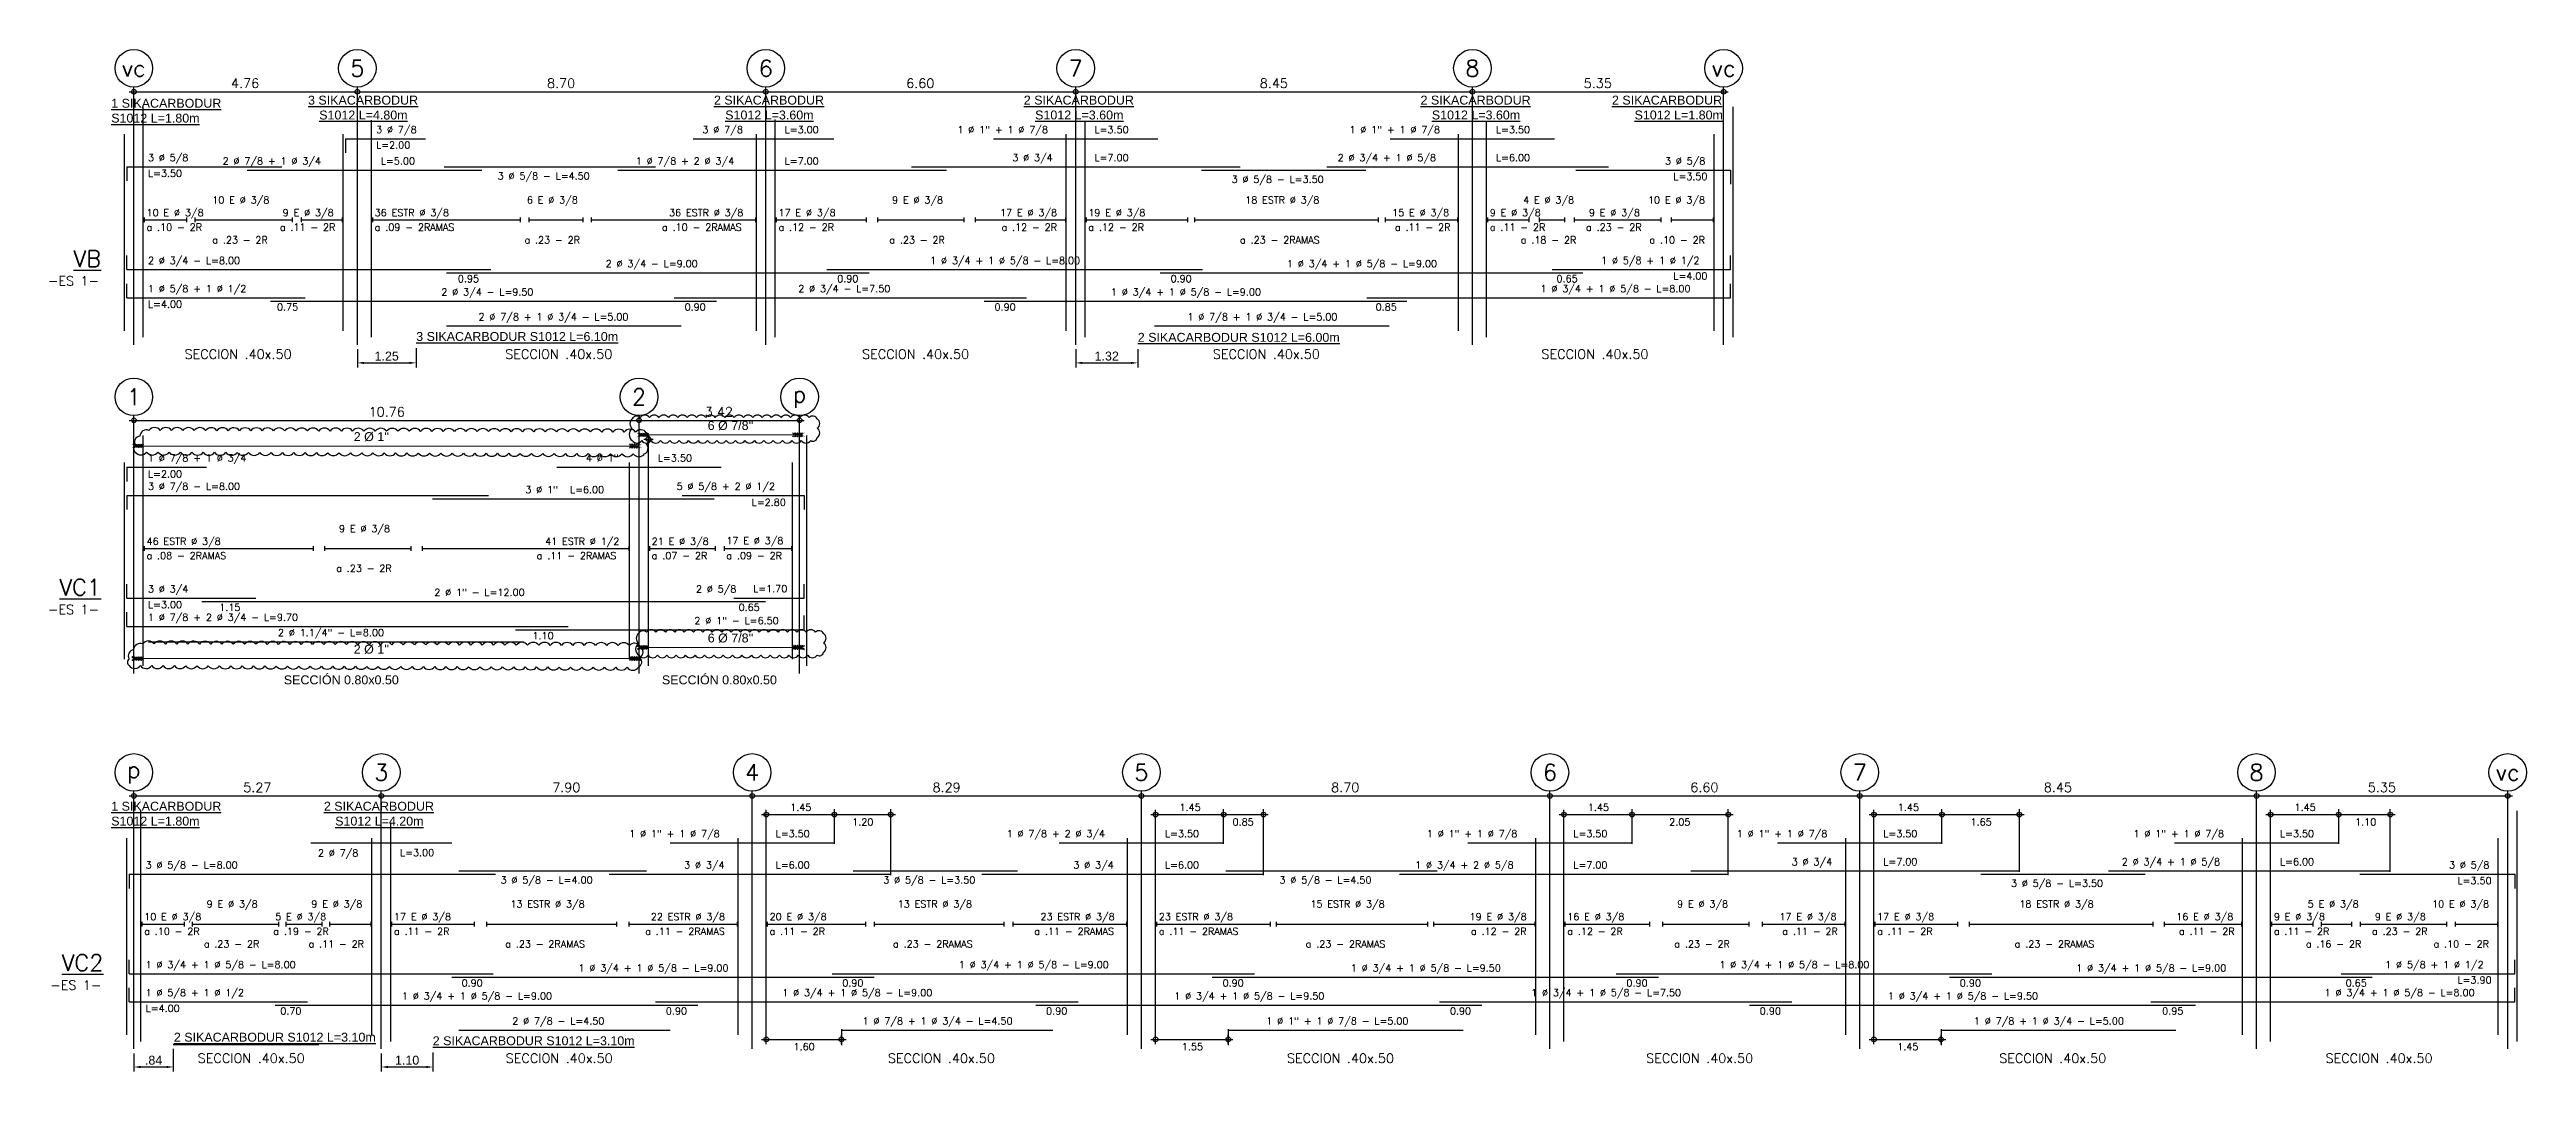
# Model space of a CAD drawing. Header units: millimetres. Extents: x 1 to 301, y -42 to 59.
# Drawn here: x 158.3 to 211.1, y 29.6 to 51.3 of the extents above; entities that cross this region are included whole.
import ezdxf
from ezdxf.enums import TextEntityAlignment as Align

# ---------------------------------------------------------------- set-up
doc = ezdxf.new("R2010")
doc.units = ezdxf.units.MM
doc.header["$LTSCALE"] = 0.0003
doc.header["$PDMODE"] = 34
doc.header["$PDSIZE"] = 0.1
for name, color, linetype in [('SIM-ACHURADOS', 8, 'Continuous'), ('SIM-COTAS', 1, 'Continuous'), ('SIM-FIBRACARB', 4, 'Continuous')]:
    doc.layers.add(name, color=color, linetype=linetype)
doc.styles.add('ARIAL EE', font='arial.ttf')
doc.styles.add('P140', font='SIMPLEX', dxfattribs={"height": 0.35})
doc.styles.add('P60', font='SIMPLEX', dxfattribs={"height": 0.16})
doc.styles.add('P80', font='SIMPLEX', dxfattribs={"height": 0.2})
doc.dimstyles.new('RE - STANDAR', dxfattribs={"dimtxt": 0.002, "dimasz": 0.0015, "dimexe": 0.001, "dimexo": 0.001, "dimgap": 0.0005, "dimtad": 1, "dimzin": 4, "dimdsep": 46, "dimtxsty": 'ARIAL EE', "dimcen": -0.001, "dimclrd": 256, "dimclre": 256, "dimclrt": 2, "dimadec": 0, "dimazin": 0, "dimtfac": 1, "dimtix": 1, "dimtofl": 0, "dimtmove": 1, "dimatfit": 0, "dimfxl": 0.0015, "dimtolj": 1, "dimtzin": 4, "dimlwd": -1, "dimlwe": -1, "dimarcsym": 0})

msp = doc.modelspace()

# ---------------------------------------------------------------- texts
at = {"layer": 'SIM-ACHURADOS', "style": 'P140'}
for s, p in [('vc', (160.129, 50.935)), ('5', (164.889, 50.935)), ('6', (173.589, 50.935)), ('7', (180.189, 50.935)), ('8', (188.639, 50.935)), ('vc', (193.989, 50.935)), ('1', (160.129, 43.935)), ('2', (170.889, 43.935)), ('p', (174.309, 43.935)), ('p', (160.129, 35.935)), ('3', (165.399, 35.935)), ('4', (173.299, 35.935)), ('5', (181.589, 35.935)), ('6', (190.289, 35.935)), ('7', (196.889, 35.935)), ('8', (205.339, 35.935)), ('vc', (210.689, 35.935))]:
    msp.add_text(s, height=0.35, dxfattribs=at).set_placement(p, align=Align.MIDDLE)
at = {"layer": 'SIM-ACHURADOS'}
for s, height, style, p in [('4.76', 0.2, 'P80', (162.199, 50.515)), ('8.70', 0.2, 'P80', (168.929, 50.515)), ('6.60', 0.2, 'P80', (176.579, 50.515)), ('8.45', 0.2, 'P80', (184.109, 50.515)), ('5.35', 0.2, 'P80', (191.009, 50.515)), ('3 %%c 7/8', 0.15, 'P60', (165.289, 49.555)), ('3 %%c 7/8', 0.15, 'P60', (172.239, 49.555)), ('L=3.00', 0.15, 'P60', (173.989, 49.555)), ('1 %%c 1" + 1 %%c 7/8', 0.15, 'P60', (177.669, 49.555)), ('L=3.50', 0.15, 'P60', (180.589, 49.555)), ('1 %%c 1" + 1 %%c 7/8', 0.15, 'P60', (186.019, 49.555)), ('L=3.50', 0.15, 'P60', (189.139, 49.555)), ('3 %%c 5/8', 0.15, 'P60', (160.429, 48.955)), ('2 %%c 7/8 + 1 %%c 3/4', 0.15, 'P60', (162.019, 48.885)), ('L=2.00', 0.15, 'P60', (165.289, 49.225)), ('1 %%c 7/8 + 2 %%c 3/4', 0.15, 'P60', (170.819, 48.885)), ('3 %%c 3/4', 0.15, 'P60', (178.839, 48.955)), ('L=7.00', 0.15, 'P60', (180.589, 48.955)), ('2 %%c 3/4 + 1 %%c 5/8', 0.15, 'P60', (185.769, 48.955)), ('L=6.00', 0.15, 'P60', (189.139, 48.955)), ('3 %%c 5/8', 0.15, 'P60', (192.739, 48.885)), ('L=3.50', 0.15, 'P60', (160.429, 48.625)), ('L=5.00', 0.15, 'P60', (165.389, 48.885)), ('3 %%c 5/8 - L=4.50', 0.15, 'P60', (167.879, 48.565)), ('L=7.00', 0.15, 'P60', (173.989, 48.885)), ('3 %%c 5/8 - L=3.50', 0.15, 'P60', (183.509, 48.495)), ('L=3.50', 0.15, 'P60', (192.919, 48.555)), ('10 E %%c 3/8', 0.15, 'P60', (161.799, 48.055)), ('6 E %%c 3/8', 0.15, 'P60', (168.499, 48.055)), ('9 E %%c 3/8', 0.15, 'P60', (176.279, 48.055)), ('18 ESTR %%c 3/8', 0.15, 'P60', (183.799, 48.055)), ('4 E %%c 3/8', 0.15, 'P60', (189.719, 48.055)), ('10 E %%c 3/8', 0.15, 'P60', (192.379, 48.055)), ('a .10 - 2R', 0.15, 'P60', (160.399, 47.475)), ('10 E %%c 3/8', 0.15, 'P60', (160.399, 47.785)), ('a .11 - 2R', 0.15, 'P60', (163.239, 47.475)), ('9 E %%c 3/8', 0.15, 'P60', (163.299, 47.785)), ('36 ESTR %%c 3/8', 0.15, 'P60', (165.259, 47.785)), ('a .09 - 2RAMAS', 0.15, 'P60', (165.259, 47.475)), ('a .10 - 2RAMAS', 0.15, 'P60', (171.379, 47.475)), ('36 ESTR %%c 3/8', 0.15, 'P60', (171.529, 47.785)), ('a .12 - 2R', 0.15, 'P60', (173.859, 47.475)), ('17 E %%c 3/8', 0.15, 'P60', (173.859, 47.785)), ('17 E %%c 3/8', 0.15, 'P60', (178.579, 47.785)), ('a .12 - 2R', 0.15, 'P60', (178.609, 47.475)), ('a .12 - 2R', 0.15, 'P60', (180.459, 47.475)), ('19 E %%c 3/8', 0.15, 'P60', (180.459, 47.785)), ('15 E %%c 3/8', 0.15, 'P60', (186.929, 47.785)), ('a .11 - 2R', 0.15, 'P60', (186.989, 47.475)), ('9 E %%c 3/8', 0.15, 'P60', (189.009, 47.785)), ('a .11 - 2R', 0.15, 'P60', (189.009, 47.475)), ('a .23 - 2R', 0.15, 'P60', (191.059, 47.475)), ('9 E %%c 3/8', 0.15, 'P60', (191.119, 47.785)), ('a .23 - 2R', 0.15, 'P60', (161.799, 47.205)), ('a .23 - 2R', 0.15, 'P60', (168.449, 47.205)), ('a .23 - 2R', 0.15, 'P60', (176.219, 47.205)), ('a .23 - 2RAMAS', 0.15, 'P60', (183.689, 47.205)), ('a .18 - 2R', 0.15, 'P60', (189.669, 47.205)), ('a .10 - 2R', 0.15, 'P60', (192.409, 47.205)), ('-ES 1-', 0.2, 'P80', (158.299, 46.305)), ('2 %%c 3/4 - L=8.00', 0.15, 'P60', (160.429, 46.765)), ('0.95', 0.15, 'P60', (167.029, 46.375)), ('2 %%c 3/4 - L=9.00', 0.15, 'P60', (170.179, 46.695)), ('0.90', 0.15, 'P60', (175.109, 46.375)), ('1 %%c 3/4 + 1 %%c 5/8 - L=8.00', 0.15, 'P60', (177.089, 46.765)), ('0.90', 0.15, 'P60', (182.209, 46.375)), ('1 %%c 3/4 + 1 %%c 5/8 - L=9.00', 0.15, 'P60', (184.689, 46.695)), ('0.65', 0.15, 'P60', (190.429, 46.375)), ('1 %%c 5/8 + 1 %%c 1/2', 0.15, 'P60', (191.379, 46.765)), ('L=4.00', 0.15, 'P60', (192.919, 46.435)), ('L=4.00', 0.15, 'P60', (160.429, 45.835)), ('1 %%c 5/8 + 1 %%c 1/2', 0.15, 'P60', (160.429, 46.165)), ('0.75', 0.15, 'P60', (163.179, 45.775)), ('2 %%c 3/4 - L=9.50', 0.15, 'P60', (166.679, 46.095)), ('0.90', 0.15, 'P60', (171.859, 45.775)), ('2 %%c 3/4 - L=7.50', 0.15, 'P60', (174.279, 46.165)), ('0.90', 0.15, 'P60', (178.459, 45.775)), ('1 %%c 3/4 + 1 %%c 5/8 - L=9.00', 0.15, 'P60', (180.939, 46.095)), ('0.85', 0.15, 'P60', (186.579, 45.775)), ('1 %%c 3/4 + 1 %%c 5/8 - L=8.00', 0.15, 'P60', (190.089, 46.165)), ('2 %%c 7/8 + 1 %%c 3/4 - L=5.00', 0.15, 'P60', (167.469, 45.565)), ('1 %%c 7/8 + 1 %%c 3/4 - L=5.00', 0.15, 'P60', (182.569, 45.565)), ('SECCION .40x.50', 0.2, 'P80', (161.209, 44.745)), ('SECCION .40x.50', 0.2, 'P80', (168.039, 44.745)), ('SECCION .40x.50', 0.2, 'P80', (175.639, 44.745)), ('SECCION .40x.50', 0.2, 'P80', (183.109, 44.745)), ('SECCION .40x.50', 0.2, 'P80', (190.109, 44.745)), ('10.76', 0.2, 'P80', (165.129, 43.515)), ('3.42', 0.2, 'P80', (172.289, 43.515)), ('1 %%c 7/8 + 1 %%c 3/4', 0.15, 'P60', (160.429, 42.555)), ('L=2.00', 0.15, 'P60', (160.429, 42.215)), ('4 %%c 1"', 0.15, 'P60', (169.759, 42.555)), ('L=3.50', 0.15, 'P60', (171.289, 42.555)), ('3 %%c 7/8 - L=8.00', 0.15, 'P60', (160.429, 41.955)), ('3 %%c 1"', 0.15, 'P60', (168.467, 41.885)), ('L=6.00', 0.15, 'P60', (169.419, 41.885)), ('5 %%c 5/8 + 2 %%c 1/2', 0.15, 'P60', (171.689, 41.955)), ('L=2.80', 0.15, 'P60', (173.289, 41.615)), ('9 E %%c 3/8', 0.15, 'P60', (164.499, 41.055)), ('46 ESTR %%c 3/8', 0.15, 'P60', (160.399, 40.785)), ('a .08 - 2RAMAS', 0.15, 'P60', (160.399, 40.475)), ('a .11 - 2RAMAS', 0.15, 'P60', (168.709, 40.475)), ('41 ESTR %%c 1/2', 0.15, 'P60', (168.889, 40.785)), ('21 E %%c 3/8', 0.15, 'P60', (171.159, 40.785)), ('a .07 - 2R', 0.15, 'P60', (171.159, 40.475)), ('a .09 - 2R', 0.15, 'P60', (172.749, 40.477)), ('17 E %%c 3/8', 0.15, 'P60', (172.749, 40.794)), ('a .23 - 2R', 0.15, 'P60', (164.439, 40.205)), ('3 %%c 3/4', 0.15, 'P60', (160.429, 39.765)), ('L=3.00', 0.15, 'P60', (160.429, 39.435)), ('2 %%c 1" - L=12.00', 0.15, 'P60', (166.529, 39.695)), ('2 %%c 5/8', 0.15, 'P60', (172.101, 39.765)), ('L=1.70', 0.15, 'P60', (173.319, 39.772)), ('-ES 1-', 0.2, 'P80', (158.299, 39.305)), ('1 %%c 7/8 + 2 %%c 3/4 - L=9.70', 0.15, 'P60', (160.429, 39.165)), ('1.15', 0.15, 'P60', (161.949, 39.375)), ('2 %%c 1" - L=6.50', 0.15, 'P60', (172.069, 39.095)), ('0.65', 0.15, 'P60', (173.009, 39.375)), ('2 %%c 1.1/4" - L=8.00', 0.15, 'P60', (163.199, 38.836)), ('1.10', 0.15, 'P60', (168.619, 38.775)), ('5.27', 0.2, 'P80', (162.459, 35.515)), ('7.90', 0.2, 'P80', (169.039, 35.515)), ('8.29', 0.2, 'P80', (177.139, 35.515)), ('8.70', 0.2, 'P80', (185.629, 35.515)), ('6.60', 0.2, 'P80', (193.279, 35.515)), ('8.45', 0.2, 'P80', (200.809, 35.515)), ('5.35', 0.2, 'P80', (207.709, 35.515)), ('1.45', 0.15, 'P60', (174.109, 35.115)), ('1.20', 0.15, 'P60', (175.429, 34.805)), ('1.45', 0.15, 'P60', (182.399, 35.115)), ('0.85', 0.15, 'P60', (183.529, 34.805)), ('1.45', 0.15, 'P60', (191.099, 35.115)), ('2.05', 0.15, 'P60', (192.829, 34.805)), ('1.45', 0.15, 'P60', (197.699, 35.115)), ('1.65', 0.15, 'P60', (199.249, 34.805)), ('1.45', 0.15, 'P60', (206.149, 35.115)), ('1.10', 0.15, 'P60', (207.439, 34.805)), ('2 %%c 7/8', 0.15, 'P60', (164.049, 34.141)), ('L=3.00', 0.15, 'P60', (165.799, 34.151)), ('1 %%c 1" + 1 %%c 7/8', 0.15, 'P60', (170.679, 34.555)), ('L=3.50', 0.15, 'P60', (173.799, 34.555)), ('1 %%c 7/8 + 2 %%c 3/4', 0.15, 'P60', (178.719, 34.555)), ('L=3.50', 0.15, 'P60', (182.089, 34.555)), ('1 %%c 1" + 1 %%c 7/8', 0.15, 'P60', (187.669, 34.555)), ('L=3.50', 0.15, 'P60', (190.789, 34.555)), ('1 %%c 1" + 1 %%c 7/8', 0.15, 'P60', (194.269, 34.555)), ('L=3.50', 0.15, 'P60', (197.389, 34.555)), ('1 %%c 1" + 1 %%c 7/8', 0.15, 'P60', (202.719, 34.555)), ('L=3.50', 0.15, 'P60', (205.839, 34.555)), ('3 %%c 5/8 - L=8.00', 0.15, 'P60', (160.379, 33.885)), ('3 %%c 3/4', 0.15, 'P60', (171.849, 33.885)), ('L=6.00', 0.15, 'P60', (173.799, 33.885)), ('3 %%c 3/4', 0.15, 'P60', (180.139, 33.885)), ('L=6.00', 0.15, 'P60', (182.089, 33.885)), ('1 %%c 3/4 + 2 %%c 5/8', 0.15, 'P60', (187.419, 33.885)), ('L=7.00', 0.15, 'P60', (190.789, 33.885)), ('3 %%c 3/4', 0.15, 'P60', (195.439, 33.955)), ('L=7.00', 0.15, 'P60', (197.389, 33.955)), ('2 %%c 3/4 + 1 %%c 5/8', 0.15, 'P60', (202.469, 33.955)), ('L=6.00', 0.15, 'P60', (205.839, 33.955)), ('3 %%c 5/8', 0.15, 'P60', (209.439, 33.885)), ('3 %%c 5/8 - L=4.00', 0.15, 'P60', (167.939, 33.565)), ('3 %%c 5/8 - L=3.50', 0.15, 'P60', (176.089, 33.565)), ('3 %%c 5/8 - L=4.50', 0.15, 'P60', (184.529, 33.565)), ('3 %%c 5/8 - L=3.50', 0.15, 'P60', (200.109, 33.495)), ('L=3.50', 0.15, 'P60', (209.619, 33.555)), ('10 E %%c 3/8', 0.15, 'P60', (160.349, 32.785)), ('9 E %%c 3/8', 0.15, 'P60', (161.679, 33.055)), ('5 E %%c 3/8', 0.15, 'P60', (163.139, 32.785)), ('9 E %%c 3/8', 0.15, 'P60', (163.909, 33.055)), ('17 E %%c 3/8', 0.15, 'P60', (165.669, 32.785)), ('13 ESTR %%c 3/8', 0.15, 'P60', (168.149, 33.055)), ('22 ESTR %%c 3/8', 0.15, 'P60', (171.139, 32.785)), ('20 E %%c 3/8', 0.15, 'P60', (173.669, 32.785)), ('13 ESTR %%c 3/8', 0.15, 'P60', (176.399, 33.055)), ('23 ESTR %%c 3/8', 0.15, 'P60', (179.439, 32.785)), ('23 ESTR %%c 3/8', 0.15, 'P60', (181.959, 32.785)), ('15 ESTR %%c 3/8', 0.15, 'P60', (185.189, 33.055)), ('19 E %%c 3/8', 0.15, 'P60', (188.579, 32.785)), ('16 E %%c 3/8', 0.15, 'P60', (190.659, 32.785)), ('9 E %%c 3/8', 0.15, 'P60', (192.999, 33.055)), ('17 E %%c 3/8', 0.15, 'P60', (195.179, 32.785)), ('17 E %%c 3/8', 0.15, 'P60', (197.259, 32.785)), ('18 ESTR %%c 3/8', 0.15, 'P60', (200.289, 33.055)), ('16 E %%c 3/8', 0.15, 'P60', (203.629, 32.785)), ('9 E %%c 3/8', 0.15, 'P60', (205.709, 32.785)), ('5 E %%c 3/8', 0.15, 'P60', (206.429, 33.055)), ('9 E %%c 3/8', 0.15, 'P60', (207.859, 32.785)), ('10 E %%c 3/8', 0.15, 'P60', (209.079, 33.055)), ('a .10 - 2R', 0.15, 'P60', (160.349, 32.475)), ('a .23 - 2R', 0.15, 'P60', (161.619, 32.205)), ('a .19 - 2R', 0.15, 'P60', (163.099, 32.475)), ('a .11 - 2R', 0.15, 'P60', (163.849, 32.205)), ('a .11 - 2R', 0.15, 'P60', (165.669, 32.475)), ('a .23 - 2RAMAS', 0.15, 'P60', (168.039, 32.205)), ('a .11 - 2RAMAS', 0.15, 'P60', (171.019, 32.475)), ('a .11 - 2R', 0.15, 'P60', (173.669, 32.475)), ('a .23 - 2RAMAS', 0.15, 'P60', (176.299, 32.205)), ('a .11 - 2RAMAS', 0.15, 'P60', (179.309, 32.475)), ('a .11 - 2RAMAS', 0.15, 'P60', (181.959, 32.475)), ('a .23 - 2RAMAS', 0.15, 'P60', (185.089, 32.205)), ('a .12 - 2R', 0.15, 'P60', (188.609, 32.475)), ('a .12 - 2R', 0.15, 'P60', (190.659, 32.475)), ('a .23 - 2R', 0.15, 'P60', (192.939, 32.205)), ('a .11 - 2R', 0.15, 'P60', (195.239, 32.475)), ('a .11 - 2R', 0.15, 'P60', (197.259, 32.475)), ('a .23 - 2RAMAS', 0.15, 'P60', (200.189, 32.205)), ('a .11 - 2R', 0.15, 'P60', (203.689, 32.475)), ('a .11 - 2R', 0.15, 'P60', (205.709, 32.475)), ('a .16 - 2R', 0.15, 'P60', (206.389, 32.205)), ('a .23 - 2R', 0.15, 'P60', (207.799, 32.475)), ('a .10 - 2R', 0.15, 'P60', (209.109, 32.205)), ('1 %%c 3/4 + 1 %%c 5/8 - L=8.00', 0.15, 'P60', (160.379, 31.765)), ('1 %%c 3/4 + 1 %%c 5/8 - L=9.00', 0.15, 'P60', (169.599, 31.695)), ('1 %%c 3/4 + 1 %%c 5/8 - L=9.00', 0.15, 'P60', (177.699, 31.765)), ('1 %%c 3/4 + 1 %%c 5/8 - L=9.50', 0.15, 'P60', (186.049, 31.695)), ('1 %%c 3/4 + 1 %%c 5/8 - L=8.00', 0.15, 'P60', (193.899, 31.765)), ('1 %%c 3/4 + 1 %%c 5/8 - L=9.00', 0.15, 'P60', (201.499, 31.695)), ('1 %%c 5/8 + 1 %%c 1/2', 0.15, 'P60', (208.079, 31.765)), ('-ES 1-', 0.2, 'P80', (158.349, 31.305)), ('1 %%c 5/8 + 1 %%c 1/2', 0.15, 'P60', (160.379, 31.165)), ('1 %%c 3/4 + 1 %%c 5/8 - L=9.00', 0.15, 'P60', (165.839, 31.095)), ('0.90', 0.15, 'P60', (167.109, 31.375)), ('1 %%c 3/4 + 1 %%c 5/8 - L=9.00', 0.15, 'P60', (173.939, 31.165)), ('0.90', 0.15, 'P60', (175.219, 31.375)), ('1 %%c 3/4 + 1 %%c 5/8 - L=9.50', 0.15, 'P60', (182.289, 31.095)), ('0.90', 0.15, 'P60', (183.319, 31.375)), ('1 %%c 3/4 + 1 %%c 5/8 - L=7.50', 0.15, 'P60', (189.889, 31.165)), ('0.90', 0.15, 'P60', (191.919, 31.375)), ('1 %%c 3/4 + 1 %%c 5/8 - L=9.50', 0.15, 'P60', (197.489, 31.095)), ('0.90', 0.15, 'P60', (199.019, 31.375)), ('1 %%c 3/4 + 1 %%c 5/8 - L=8.00', 0.15, 'P60', (206.789, 31.165)), ('0.65', 0.15, 'P60', (207.239, 31.375)), ('L=3.90', 0.15, 'P60', (209.619, 31.435)), ('L=4.00', 0.15, 'P60', (160.379, 30.835)), ('0.70', 0.15, 'P60', (163.249, 30.775)), ('2 %%c 7/8 - L=4.50', 0.15, 'P60', (168.189, 30.565)), ('0.90', 0.15, 'P60', (171.459, 30.775)), ('1 %%c 7/8 + 1 %%c 3/4 - L=4.50', 0.15, 'P60', (175.649, 30.565)), ('0.90', 0.15, 'P60', (179.559, 30.775)), ('1 %%c 1" + 1 %%c 7/8 - L=5.00', 0.15, 'P60', (184.249, 30.565)), ('0.90', 0.15, 'P60', (188.159, 30.775)), ('0.90', 0.15, 'P60', (194.759, 30.775)), ('1 %%c 7/8 + 1 %%c 3/4 - L=5.00', 0.15, 'P60', (199.319, 30.565)), ('0.95', 0.15, 'P60', (203.329, 30.775)), ('1.60', 0.15, 'P60', (174.179, 30.015)), ('1.55', 0.15, 'P60', (182.449, 30.015)), ('1.45', 0.15, 'P60', (197.689, 30.015)), ('SECCION .40x.50', 0.2, 'P80', (161.489, 29.745)), ('SECCION .40x.50', 0.2, 'P80', (168.049, 29.745)), ('SECCION .40x.50', 0.2, 'P80', (176.189, 29.745)), ('SECCION .40x.50', 0.2, 'P80', (184.689, 29.745)), ('SECCION .40x.50', 0.2, 'P80', (192.339, 29.745)), ('SECCION .40x.50', 0.2, 'P80', (199.859, 29.745)), ('SECCION .40x.50', 0.2, 'P80', (206.809, 29.745))]:
    msp.add_text(s, height=height, dxfattribs=dict(at, style=style)).set_placement(p)
at = {"layer": 'SIM-ACHURADOS', "style": 'P140'}
for s, p in [('%%uVB%%u', (159.429, 46.705)), ('%%uVC1%%u', (159.429, 39.705)), ('%%uVC2%%u', (159.479, 31.705))]:
    msp.add_text(s, height=0.35, dxfattribs=at).set_placement(p, align=Align.RIGHT)
at = {"layer": 'SIM-FIBRACARB', "style": 'ARIAL EE'}
for s, p in [("6 %%C 7/8'' ", (172.351, 43.23)), ("2 %%C 1'' ", (164.812, 42.993)), ("2 %%C 1'' ", (164.812, 38.466)), ("6 %%C 7/8'' ", (172.351, 38.703))]:
    msp.add_text(s, height=0.19, dxfattribs=at).set_placement(p)
at = {"layer": 'SIM-FIBRACARB', "char_height": 0.19, "attachment_point": 1, "style": 'ARIAL EE'}
for s, width, insert in [('{\\L1 SIKACARBODUR S1012 L=1.80m}', 2.55425, (159.647, 50.285)), ('\\pi0.17416;{\\L3 SIKACARBODUR \\P\\pi0.41322;S1012 L=4.80m}', 2.679, (163.664, 50.351)), ('\\pi0.16364;{\\L2 SIKACARBODUR \\P\\pi0.40438;S1012 L=3.60m}', 2.66133, (172.32, 50.352)), ('\\pi0.16364;{\\L2 SIKACARBODUR \\P\\pi0.40438;S1012 L=3.60m}', 2.66133, (178.92, 50.352)), ('\\pi0.16364;{\\L2 SIKACARBODUR \\P\\pi0.40438;S1012 L=3.60m}', 2.66133, (187.37, 50.352)), ('\\pi0.16224;{\\L2 SIKACARBODUR \\P\\pi0.64372;S1012 L=1.80m}', 2.49629, (191.449, 50.352)), ('{\\L3 SIKACARBODUR S1012 L=6.10m}', 4.52386, (166.143, 45.316)), ('{\\L2 SIKACARBODUR S1012 L=6.00m}', 4.7362, (181.512, 45.298)), ('{\\L1 SIKACARBODUR S1012 L=1.80m}', 2.81369, (159.647, 35.309)), ('\\pi0.13216;{\\L2 SIKACARBODUR \\P\\pi0.3729;S1012 L=4.20m}', 2.59836, (164.044, 35.309)), ('{\\L2 SIKACARBODUR S1012 L=3.10m}', 4.27792, (160.981, 30.389)), ('{\\L2 SIKACARBODUR S1012 L=3.10m}', 4.60998, (166.495, 30.313))]:
    msp.add_mtext_dynamic_manual_height_columns(s, width=width, gutter_width=0.00475, heights=[0], dxfattribs=dict(at, insert=insert))
for insert, width in [((163.323, 38.001), 3.2037), ((171.376, 38.001), 3.35308)]:
    msp.add_mtext('SECCIÓN 0.80x0.50', dxfattribs=dict(at, insert=insert, width=width))

# ---------------------------------------------------------------- blocks, each defined once
blk = doc.blocks.new('*D27')
at = {"layer": 'SIM-COTAS', "transparency": 16777216}
for p, q in [((160.129, 29.95), (160.129, 29.564)), ((160.271, 29.659), (160.826, 29.659)), ((160.969, 30.044), (160.969, 29.564))]:
    blk.add_line(p, q, dxfattribs=at)
for points in [[(160.271, 29.682), (160.271, 29.635), (160.129, 29.659)], [(160.826, 29.682), (160.826, 29.635), (160.969, 29.659)]]:
    blk.add_solid(points, dxfattribs=at)
at = {"layer": 'SIM-COTAS', "color": 2, "transparency": 16777216, "insert": (160.549, 29.803), "char_height": 0.19, "attachment_point": 5, "style": 'ARIAL EE'}
blk.add_mtext('\\A1;.84', dxfattribs=at)
blk = doc.blocks.new('*D26')
at = {"layer": 'SIM-COTAS', "transparency": 16777216}
for p, q in [((165.399, 29.95), (165.399, 29.564)), ((165.541, 29.659), (166.356, 29.659)), ((166.499, 29.967), (166.499, 29.564))]:
    blk.add_line(p, q, dxfattribs=at)
for points in [[(165.541, 29.682), (165.541, 29.635), (165.399, 29.659)], [(166.356, 29.682), (166.356, 29.635), (166.499, 29.659)]]:
    blk.add_solid(points, dxfattribs=at)
at = {"layer": 'SIM-COTAS', "color": 2, "transparency": 16777216, "insert": (165.949, 29.803), "char_height": 0.19, "attachment_point": 5, "style": 'ARIAL EE'}
blk.add_mtext('\\A1;1.10', dxfattribs=at)
blk = doc.blocks.new('*D29')
at = {"layer": 'SIM-COTAS', "transparency": 16777216}
for p, q in [((164.889, 44.95), (164.889, 44.564)), ((166.139, 44.97), (166.139, 44.564)), ((165.031, 44.659), (165.996, 44.659))]:
    blk.add_line(p, q, dxfattribs=at)
for points in [[(165.031, 44.682), (165.031, 44.635), (164.889, 44.659)], [(165.996, 44.682), (165.996, 44.635), (166.139, 44.659)]]:
    blk.add_solid(points, dxfattribs=at)
at = {"layer": 'SIM-COTAS', "color": 2, "transparency": 16777216, "insert": (165.514, 44.803), "char_height": 0.19, "attachment_point": 5, "style": 'ARIAL EE'}
blk.add_mtext('\\A1;1.25', dxfattribs=at)
blk = doc.blocks.new('*D28')
at = {"layer": 'SIM-COTAS', "transparency": 16777216}
for p, q in [((180.189, 44.95), (180.189, 44.564)), ((181.509, 44.952), (181.509, 44.564)), ((180.331, 44.659), (181.366, 44.659))]:
    blk.add_line(p, q, dxfattribs=at)
for points in [[(180.331, 44.682), (180.331, 44.635), (180.189, 44.659)], [(181.366, 44.682), (181.366, 44.635), (181.509, 44.659)]]:
    blk.add_solid(points, dxfattribs=at)
at = {"layer": 'SIM-COTAS', "color": 2, "transparency": 16777216, "insert": (180.849, 44.803), "char_height": 0.19, "attachment_point": 5, "style": 'ARIAL EE'}
blk.add_mtext('\\A1;1.32', dxfattribs=at)

# ---------------------------------------------------------------- dimensions: what is measured, and where the dimension line sits
at = {"layer": 'SIM-COTAS'}
for base, p1, p2, picture, middle in [((166.139, 44.659), (164.889, 45.045), (166.139, 45.065), '*D29', (165.514, 44.803)), ((181.509, 44.659), (180.189, 45.045), (181.509, 45.047), '*D28', (180.849, 44.803)), ((160.969, 29.659), (160.129, 30.045), (160.969, 30.139), '*D27', (160.549, 29.803)), ((166.499, 29.659), (165.399, 30.045), (166.499, 30.062), '*D26', (165.949, 29.803))]:
    dim = msp.add_linear_dim(base=base, p1=p1, p2=p2, dimstyle='RE - STANDAR', dxfattribs=at)
    dim.commit()
    dim.dimension.update_dxf_attribs({"geometry": picture, "text_midpoint": middle})

# ---------------------------------------------------------------- hatches: boundary and pattern name
at = {"layer": 'SIM-ACHURADOS'}
h = msp.add_hatch(dxfattribs=at)
h.set_pattern_fill('AR-SAND', color=256, scale=0.00039)
h.set_pattern_definition([(37.5, (151.340092, 61.762894), (-0.000624012, 0.019087116), [0, -0.01505712, 0, -0.0168402, 0, -0.01609725]), (7.5, (151.340092, 61.762894), (0.017531408, 0.02795618), [0, -0.00812292, 0, -0.01357122, 0, -0.00520065]), (327.5, (151.327907, 61.762894), (0.030848702, 5.605e-05), [0, -0.004953, 0, -0.0178308, 0, -0.0232791]), (317.5, (151.327907, 61.762894), (0.0297787, 0.008694244), [0, -0.0024765, 0, -0.01168908, 0, -0.0133731])])
edge = h.paths.add_edge_path()
edge.add_arc((160.108, 42.932), 0.025, 180, 360)
edge.add_arc((160.158, 42.932), 0.025, 180, 360)
edge.add_arc((160.208, 42.932), 0.025, 180, 360)
edge.add_arc((160.258, 42.932), 0.025, 180, 360)
edge.add_arc((160.308, 42.932), 0.025, 180, 360)
edge.add_line((160.333, 42.932), (160.333, 42.846))
edge.add_arc((160.308, 42.846), 0.025, 0, 180)
edge.add_arc((160.258, 42.846), 0.025, 0, 180)
edge.add_arc((160.208, 42.846), 0.025, 0, 180)
edge.add_arc((160.158, 42.846), 0.025, 0, 180)
edge.add_arc((160.108, 42.846), 0.025, 0, 180)
edge.add_arc((160.085, 42.889), 0.0434, 267.5097, 452.4903)
h = msp.add_hatch(dxfattribs=at)
h.set_pattern_fill('AR-SAND', color=256, scale=0.00039)
h.set_pattern_definition([(37.5, (161.695597, 61.762415), (-0.000624012, 0.019087116), [0, -0.01505712, 0, -0.0168402, 0, -0.01609725]), (7.5, (161.695597, 61.762415), (0.017531408, 0.02795618), [0, -0.00812292, 0, -0.01357122, 0, -0.00520065]), (327.5, (161.683412, 61.762415), (0.030848702, 5.605e-05), [0, -0.004953, 0, -0.0178308, 0, -0.0232791]), (317.5, (161.683412, 61.762415), (0.0297787, 0.008694244), [0, -0.0024765, 0, -0.01168908, 0, -0.0133731])])
edge = h.paths.add_edge_path()
edge.add_arc((170.915, 42.932), 0.025, 180, 360, ccw=False)
edge.add_arc((170.865, 42.932), 0.025, 180, 360, ccw=False)
edge.add_arc((170.815, 42.932), 0.025, 180, 360, ccw=False)
edge.add_arc((170.765, 42.932), 0.025, 180, 360, ccw=False)
edge.add_arc((170.715, 42.932), 0.025, 180, 360, ccw=False)
edge.add_line((170.69, 42.932), (170.69, 42.845))
edge.add_arc((170.715, 42.845), 0.025, 360, 540, ccw=False)
edge.add_arc((170.765, 42.845), 0.025, 360, 540, ccw=False)
edge.add_arc((170.815, 42.845), 0.025, 360, 540, ccw=False)
edge.add_arc((170.865, 42.845), 0.025, 360, 540, ccw=False)
edge.add_arc((170.915, 42.845), 0.025, 360, 540, ccw=False)
edge.add_arc((170.939, 42.888), 0.0434, 87.5097, 272.4903, ccw=False)
h = msp.add_hatch(dxfattribs=at)
h.set_pattern_fill('AR-SAND', color=256, scale=0.00039)
h.set_pattern_definition([(37.5, (162.100092, 62.000916), (-0.000624012, 0.019087116), [0, -0.01505712, 0, -0.0168402, 0, -0.01609725]), (7.5, (162.100092, 62.000916), (0.017531408, 0.02795618), [0, -0.00812292, 0, -0.01357122, 0, -0.00520065]), (327.5, (162.087907, 62.000916), (0.030848702, 5.605e-05), [0, -0.004953, 0, -0.0178308, 0, -0.0232791]), (317.5, (162.087907, 62.000916), (0.0297787, 0.008694244), [0, -0.0024765, 0, -0.01168908, 0, -0.0133731])])
edge = h.paths.add_edge_path()
edge.add_arc((170.868, 43.17), 0.025, 180, 360)
edge.add_arc((170.918, 43.17), 0.025, 180, 360)
edge.add_arc((170.968, 43.17), 0.025, 180, 360)
edge.add_arc((171.018, 43.17), 0.025, 180, 360)
edge.add_arc((171.068, 43.17), 0.025, 180, 360)
edge.add_line((171.093, 43.17), (171.093, 43.084))
edge.add_arc((171.068, 43.084), 0.025, 0, 180)
edge.add_arc((171.018, 43.084), 0.025, 0, 180)
edge.add_arc((170.968, 43.084), 0.025, 0, 180)
edge.add_arc((170.918, 43.084), 0.025, 0, 180)
edge.add_arc((170.868, 43.084), 0.025, 0, 180)
edge.add_arc((170.845, 43.127), 0.0434, 267.5097, 452.4903)
h = msp.add_hatch(dxfattribs=at)
h.set_pattern_fill('AR-SAND', color=256, scale=0.00039)
h.set_pattern_definition([(37.5, (165.166254, 61.99953), (-0.000624012, 0.019087116), [0, -0.01505712, 0, -0.0168402, 0, -0.01609725]), (7.5, (165.166254, 61.99953), (0.017531408, 0.02795618), [0, -0.00812292, 0, -0.01357122, 0, -0.00520065]), (327.5, (165.15407, 61.99953), (0.030848702, 5.605e-05), [0, -0.004953, 0, -0.0178308, 0, -0.0232791]), (317.5, (165.15407, 61.99953), (0.0297787, 0.008694244), [0, -0.0024765, 0, -0.01168908, 0, -0.0133731])])
edge = h.paths.add_edge_path()
edge.add_arc((174.386, 43.169), 0.025, 180, 360, ccw=False)
edge.add_arc((174.336, 43.169), 0.025, 180, 360, ccw=False)
edge.add_arc((174.286, 43.169), 0.025, 180, 360, ccw=False)
edge.add_arc((174.236, 43.169), 0.025, 180, 360, ccw=False)
edge.add_arc((174.186, 43.169), 0.025, 180, 360, ccw=False)
edge.add_line((174.161, 43.169), (174.161, 43.082))
edge.add_arc((174.186, 43.082), 0.025, 360, 540, ccw=False)
edge.add_arc((174.236, 43.082), 0.025, 360, 540, ccw=False)
edge.add_arc((174.286, 43.082), 0.025, 360, 540, ccw=False)
edge.add_arc((174.336, 43.082), 0.025, 360, 540, ccw=False)
edge.add_arc((174.386, 43.082), 0.025, 360, 540, ccw=False)
edge.add_arc((174.409, 43.126), 0.0434, 87.5097, 272.4903, ccw=False)
h = msp.add_hatch(dxfattribs=at)
h.set_pattern_fill('AR-SAND', color=256, scale=0.00039)
h.set_pattern_definition([(37.5, (162.100092, 57.473502), (-0.000624012, 0.019087116), [0, -0.01505712, 0, -0.0168402, 0, -0.01609725]), (7.5, (162.100092, 57.473502), (0.017531408, 0.02795618), [0, -0.00812292, 0, -0.01357122, 0, -0.00520065]), (327.5, (162.087907, 57.473502), (0.030848702, 5.605e-05), [0, -0.004953, 0, -0.0178308, 0, -0.0232791]), (317.5, (162.087907, 57.473502), (0.0297787, 0.008694244), [0, -0.0024765, 0, -0.01168908, 0, -0.0133731])])
edge = h.paths.add_edge_path()
edge.add_arc((170.868, 38.643), 0.025, 180, 360)
edge.add_arc((170.918, 38.643), 0.025, 180, 360)
edge.add_arc((170.968, 38.643), 0.025, 180, 360)
edge.add_arc((171.018, 38.643), 0.025, 180, 360)
edge.add_arc((171.068, 38.643), 0.025, 180, 360)
edge.add_line((171.093, 38.643), (171.093, 38.556))
edge.add_arc((171.068, 38.556), 0.025, 0, 180)
edge.add_arc((171.018, 38.556), 0.025, 0, 180)
edge.add_arc((170.968, 38.556), 0.025, 0, 180)
edge.add_arc((170.918, 38.556), 0.025, 0, 180)
edge.add_arc((170.868, 38.556), 0.025, 0, 180)
edge.add_arc((170.845, 38.6), 0.0434, 267.5097, 452.4903)
h = msp.add_hatch(dxfattribs=at)
h.set_pattern_fill('AR-SAND', color=256, scale=0.00039)
h.set_pattern_definition([(37.5, (165.166254, 57.472116), (-0.000624012, 0.019087116), [0, -0.01505712, 0, -0.0168402, 0, -0.01609725]), (7.5, (165.166254, 57.472116), (0.017531408, 0.02795618), [0, -0.00812292, 0, -0.01357122, 0, -0.00520065]), (327.5, (165.15407, 57.472116), (0.030848702, 5.605e-05), [0, -0.004953, 0, -0.0178308, 0, -0.0232791]), (317.5, (165.15407, 57.472116), (0.0297787, 0.008694244), [0, -0.0024765, 0, -0.01168908, 0, -0.0133731])])
edge = h.paths.add_edge_path()
edge.add_arc((174.386, 38.642), 0.025, 180, 360, ccw=False)
edge.add_arc((174.336, 38.642), 0.025, 180, 360, ccw=False)
edge.add_arc((174.286, 38.642), 0.025, 180, 360, ccw=False)
edge.add_arc((174.236, 38.642), 0.025, 180, 360, ccw=False)
edge.add_arc((174.186, 38.642), 0.025, 180, 360, ccw=False)
edge.add_line((174.161, 38.642), (174.161, 38.555))
edge.add_arc((174.186, 38.555), 0.025, 360, 540, ccw=False)
edge.add_arc((174.236, 38.555), 0.025, 360, 540, ccw=False)
edge.add_arc((174.286, 38.555), 0.025, 360, 540, ccw=False)
edge.add_arc((174.336, 38.555), 0.025, 360, 540, ccw=False)
edge.add_arc((174.386, 38.555), 0.025, 360, 540, ccw=False)
edge.add_arc((174.409, 38.598), 0.0434, 87.5097, 272.4903, ccw=False)
h = msp.add_hatch(dxfattribs=at)
h.set_pattern_fill('AR-SAND', color=256, scale=0.00039)
h.set_pattern_definition([(37.5, (151.340092, 57.23548), (-0.000624012, 0.019087116), [0, -0.01505712, 0, -0.0168402, 0, -0.01609725]), (7.5, (151.340092, 57.23548), (0.017531408, 0.02795618), [0, -0.00812292, 0, -0.01357122, 0, -0.00520065]), (327.5, (151.327907, 57.23548), (0.030848702, 5.605e-05), [0, -0.004953, 0, -0.0178308, 0, -0.0232791]), (317.5, (151.327907, 57.23548), (0.0297787, 0.008694244), [0, -0.0024765, 0, -0.01168908, 0, -0.0133731])])
edge = h.paths.add_edge_path()
edge.add_arc((160.108, 38.405), 0.025, 180, 360)
edge.add_arc((160.158, 38.405), 0.025, 180, 360)
edge.add_arc((160.208, 38.405), 0.025, 180, 360)
edge.add_arc((160.258, 38.405), 0.025, 180, 360)
edge.add_arc((160.308, 38.405), 0.025, 180, 360)
edge.add_line((160.333, 38.405), (160.333, 38.318))
edge.add_arc((160.308, 38.318), 0.025, 0, 180)
edge.add_arc((160.258, 38.318), 0.025, 0, 180)
edge.add_arc((160.208, 38.318), 0.025, 0, 180)
edge.add_arc((160.158, 38.318), 0.025, 0, 180)
edge.add_arc((160.108, 38.318), 0.025, 0, 180)
edge.add_arc((160.085, 38.362), 0.0434, 267.5097, 452.4903)
h = msp.add_hatch(dxfattribs=at)
h.set_pattern_fill('AR-SAND', color=256, scale=0.00039)
h.set_pattern_definition([(37.5, (161.695597, 57.235), (-0.000624012, 0.019087116), [0, -0.01505712, 0, -0.0168402, 0, -0.01609725]), (7.5, (161.695597, 57.235), (0.017531408, 0.02795618), [0, -0.00812292, 0, -0.01357122, 0, -0.00520065]), (327.5, (161.683412, 57.235), (0.030848702, 5.605e-05), [0, -0.004953, 0, -0.0178308, 0, -0.0232791]), (317.5, (161.683412, 57.235), (0.0297787, 0.008694244), [0, -0.0024765, 0, -0.01168908, 0, -0.0133731])])
edge = h.paths.add_edge_path()
edge.add_arc((170.915, 38.404), 0.025, 180, 360, ccw=False)
edge.add_arc((170.865, 38.404), 0.025, 180, 360, ccw=False)
edge.add_arc((170.815, 38.404), 0.025, 180, 360, ccw=False)
edge.add_arc((170.765, 38.404), 0.025, 180, 360, ccw=False)
edge.add_arc((170.715, 38.404), 0.025, 180, 360, ccw=False)
edge.add_line((170.69, 38.404), (170.69, 38.318))
edge.add_arc((170.715, 38.318), 0.025, 360, 540, ccw=False)
edge.add_arc((170.765, 38.318), 0.025, 360, 540, ccw=False)
edge.add_arc((170.815, 38.318), 0.025, 360, 540, ccw=False)
edge.add_arc((170.865, 38.318), 0.025, 360, 540, ccw=False)
edge.add_arc((170.915, 38.318), 0.025, 360, 540, ccw=False)
edge.add_arc((170.939, 38.361), 0.0434, 87.5097, 272.4903, ccw=False)

# ---------------------------------------------------------------- linework, layer by layer
at = {"color": 6}
for points in [[(160.159, 42.76, 0.520567), (160.4, 42.759, 0.520567), (160.641, 42.759, 0.520567), (160.882, 42.758, 0.520567), (161.124, 42.757, 0.520567), (161.365, 42.756, 0.520567), (161.606, 42.755, 0.520567), (161.847, 42.754, 0.520567), (162.088, 42.754, 0.520567), (162.329, 42.753, 0.520567), (162.57, 42.752, 0.520567), (162.811, 42.751, 0.520567), (163.052, 42.75, 0.520567), (163.293, 42.749, 0.520567), (163.534, 42.748, 0.520567), (163.775, 42.748, 0.520567), (164.016, 42.747, 0.520567), (164.257, 42.746, 0.520567), (164.498, 42.745, 0.520567), (164.74, 42.744, 0.520567), (164.981, 42.743, 0.520567), (165.222, 42.743, 0.520567), (165.463, 42.742, 0.520567), (165.704, 42.741, 0.520567), (165.945, 42.74, 0.520567), (166.186, 42.739, 0.520567), (166.427, 42.738, 0.520567), (166.668, 42.738, 0.520567), (166.909, 42.737, 0.520567), (167.15, 42.736, 0.520567), (167.391, 42.735, 0.520567), (167.632, 42.734, 0.520567), (167.873, 42.733, 0.520567), (168.114, 42.733, 0.520567), (168.355, 42.732, 0.520567), (168.597, 42.731, 0.520567), (168.838, 42.73, 0.520567), (169.079, 42.729, 0.520567), (169.32, 42.728, 0.520567), (169.561, 42.727, 0.520567), (169.802, 42.727, 0.520567), (170.043, 42.726, 0.520567), (170.284, 42.725, 0.520567), (170.525, 42.724, 0.520567), (170.766, 42.723, 0.520567), (171.007, 42.722, 0.520567), (171.043, 42.928, 0.520567), (171.043, 43.169, 0.520567), (170.816, 43.183, 0.520567), (170.575, 43.184, 0.520567), (170.334, 43.185, 0.520567), (170.093, 43.186, 0.520567), (169.852, 43.187, 0.520567), (169.611, 43.188, 0.520567), (169.37, 43.189, 0.520567), (169.128, 43.189, 0.520567), (168.887, 43.19, 0.520567), (168.646, 43.191, 0.520567), (168.405, 43.192, 0.520567), (168.164, 43.193, 0.520567), (167.923, 43.194, 0.520567), (167.682, 43.195, 0.520567), (167.441, 43.195, 0.520567), (167.2, 43.196, 0.520567), (166.959, 43.197, 0.520567), (166.718, 43.198, 0.520567), (166.477, 43.199, 0.520567), (166.236, 43.2, 0.520567), (165.995, 43.201, 0.520567), (165.754, 43.201, 0.520567), (165.513, 43.202, 0.520567), (165.271, 43.203, 0.520567), (165.03, 43.204, 0.520567), (164.789, 43.205, 0.520567), (164.548, 43.206, 0.520567), (164.307, 43.207, 0.520567), (164.066, 43.207, 0.520567), (163.825, 43.208, 0.520567), (163.584, 43.209, 0.520567), (163.343, 43.21, 0.520567), (163.102, 43.211, 0.520567), (162.861, 43.212, 0.520567), (162.62, 43.213, 0.520567), (162.379, 43.213, 0.520567), (162.138, 43.214, 0.520567), (161.897, 43.215, 0.520567), (161.656, 43.216, 0.520567), (161.414, 43.217, 0.520567), (161.173, 43.218, 0.520567), (160.932, 43.219, 0.520567), (160.691, 43.219, 0.520567), (160.45, 43.22, 0.520567), (160.256, 43.1, 0.520567), (160.159, 42.901, 0.520567)], [(170.745, 43.004, 0.520567), (170.945, 43.004, 0.520567), (171.145, 43.004, 0.520567), (171.345, 43.004, 0.520567), (171.545, 43.004, 0.520567), (171.745, 43.004, 0.520567), (171.945, 43.004, 0.520567), (172.145, 43.004, 0.520567), (172.345, 43.004, 0.520567), (172.545, 43.004, 0.520567), (172.745, 43.004, 0.520567), (172.945, 43.004, 0.520567), (173.145, 43.004, 0.520567), (173.345, 43.004, 0.520567), (173.545, 43.004, 0.520567), (173.745, 43.004, 0.520567), (173.945, 43.004, 0.520567), (174.145, 43.004, 0.520567), (174.345, 43.004, 0.520567), (174.545, 43.004, 0.520567), (174.684, 43.066, 0.520567), (174.684, 43.266, 0.520567), (174.684, 43.466, 0.520567), (174.513, 43.496, 0.520567), (174.313, 43.496, 0.520567), (174.113, 43.496, 0.520567), (173.913, 43.496, 0.520567), (173.713, 43.496, 0.520567), (173.513, 43.496, 0.520567), (173.313, 43.496, 0.520567), (173.113, 43.496, 0.520567), (172.913, 43.496, 0.520567), (172.713, 43.496, 0.520567), (172.513, 43.496, 0.520567), (172.313, 43.496, 0.520567), (172.113, 43.496, 0.520567), (171.913, 43.496, 0.520567), (171.713, 43.496, 0.520567), (171.513, 43.496, 0.520567), (171.313, 43.496, 0.520567), (171.113, 43.496, 0.520567), (170.913, 43.496, 0.520567), (170.745, 43.464, 0.520567), (170.745, 43.264, 0.520567)], [(160.027, 38.212, 0.520567), (160.268, 38.211, 0.520567), (160.509, 38.21, 0.520567), (160.751, 38.21, 0.520567), (160.992, 38.209, 0.520567), (161.233, 38.208, 0.520567), (161.474, 38.207, 0.520567), (161.715, 38.206, 0.520567), (161.956, 38.205, 0.520567), (162.197, 38.205, 0.520567), (162.438, 38.204, 0.520567), (162.679, 38.203, 0.520567), (162.92, 38.202, 0.520567), (163.161, 38.201, 0.520567), (163.402, 38.2, 0.520567), (163.643, 38.2, 0.520567), (163.884, 38.199, 0.520567), (164.125, 38.198, 0.520567), (164.366, 38.197, 0.520567), (164.608, 38.196, 0.520567), (164.849, 38.195, 0.520567), (165.09, 38.194, 0.520567), (165.331, 38.194, 0.520567), (165.572, 38.193, 0.520567), (165.813, 38.192, 0.520567), (166.054, 38.191, 0.520567), (166.295, 38.19, 0.520567), (166.536, 38.189, 0.520567), (166.777, 38.189, 0.520567), (167.018, 38.188, 0.520567), (167.259, 38.187, 0.520567), (167.5, 38.186, 0.520567), (167.741, 38.185, 0.520567), (167.982, 38.184, 0.520567), (168.223, 38.184, 0.520567), (168.465, 38.183, 0.520567), (168.706, 38.182, 0.520567), (168.947, 38.181, 0.520567), (169.188, 38.18, 0.520567), (169.429, 38.179, 0.520567), (169.67, 38.179, 0.520567), (169.911, 38.178, 0.520567), (170.152, 38.177, 0.520567), (170.393, 38.176, 0.520567), (170.634, 38.175, 0.520567), (170.875, 38.174, 0.520567), (170.911, 38.379, 0.520567), (170.911, 38.62, 0.520567), (170.684, 38.635, 0.520567), (170.443, 38.636, 0.520567), (170.202, 38.637, 0.520567), (169.961, 38.638, 0.520567), (169.72, 38.639, 0.520567), (169.479, 38.64, 0.520567), (169.238, 38.64, 0.520567), (168.997, 38.641, 0.520567), (168.755, 38.642, 0.520567), (168.514, 38.643, 0.520567), (168.273, 38.644, 0.520567), (168.032, 38.645, 0.520567), (167.791, 38.646, 0.520567), (167.55, 38.646, 0.520567), (167.309, 38.647, 0.520567), (167.068, 38.648, 0.520567), (166.827, 38.649, 0.520567), (166.586, 38.65, 0.520567), (166.345, 38.651, 0.520567), (166.104, 38.652, 0.520567), (165.863, 38.652, 0.520567), (165.622, 38.653, 0.520567), (165.381, 38.654, 0.520567), (165.139, 38.655, 0.520567), (164.898, 38.656, 0.520567), (164.657, 38.657, 0.520567), (164.416, 38.658, 0.520567), (164.175, 38.658, 0.520567), (163.934, 38.659, 0.520567), (163.693, 38.66, 0.520567), (163.452, 38.661, 0.520567), (163.211, 38.662, 0.520567), (162.97, 38.663, 0.520567), (162.729, 38.664, 0.520567), (162.488, 38.664, 0.520567), (162.247, 38.665, 0.520567), (162.006, 38.666, 0.520567), (161.765, 38.667, 0.520567), (161.524, 38.668, 0.520567), (161.282, 38.669, 0.520567), (161.041, 38.67, 0.520567), (160.8, 38.67, 0.520567), (160.559, 38.671, 0.520567), (160.318, 38.672, 0.520567), (160.124, 38.551, 0.520567), (160.027, 38.353, 0.520567)], [(170.881, 38.431, 0.520567), (171.081, 38.431, 0.520567), (171.281, 38.431, 0.520567), (171.481, 38.431, 0.520567), (171.681, 38.431, 0.520567), (171.881, 38.431, 0.520567), (172.081, 38.431, 0.520567), (172.281, 38.431, 0.520567), (172.481, 38.431, 0.520567), (172.681, 38.431, 0.520567), (172.881, 38.431, 0.520567), (173.081, 38.431, 0.520567), (173.281, 38.431, 0.520567), (173.481, 38.431, 0.520567), (173.681, 38.431, 0.520567), (173.881, 38.431, 0.520567), (174.081, 38.431, 0.520567), (174.281, 38.431, 0.520567), (174.481, 38.431, 0.520567), (174.681, 38.431, 0.520567), (174.819, 38.493, 0.520567), (174.819, 38.693, 0.520567), (174.819, 38.893, 0.520567), (174.649, 38.922, 0.520567), (174.449, 38.922, 0.520567), (174.249, 38.922, 0.520567), (174.049, 38.922, 0.520567), (173.849, 38.922, 0.520567), (173.649, 38.922, 0.520567), (173.449, 38.922, 0.520567), (173.249, 38.922, 0.520567), (173.049, 38.922, 0.520567), (172.849, 38.922, 0.520567), (172.649, 38.922, 0.520567), (172.449, 38.922, 0.520567), (172.249, 38.922, 0.520567), (172.049, 38.922, 0.520567), (171.849, 38.922, 0.520567), (171.649, 38.922, 0.520567), (171.449, 38.922, 0.520567), (171.249, 38.922, 0.520567), (171.049, 38.922, 0.520567), (170.881, 38.891, 0.520567), (170.881, 38.691, 0.520567)]]:
    msp.add_lwpolyline(points, format="xyb", close=True, dxfattribs=at)
for points in [[(160.333, 42.846, 1), (160.283, 42.846, 1), (160.233, 42.846, 1), (160.183, 42.846, 1), (160.133, 42.846, 1), (160.133, 42.846, -0.107777), (160.133, 42.932, 1), (160.133, 42.932, 1), (160.183, 42.932, 1), (160.233, 42.932, 1), (160.283, 42.932, 1), (160.333, 42.932)], [(170.69, 42.845, -1), (170.74, 42.845, -1), (170.79, 42.845, -1), (170.84, 42.845, -1), (170.89, 42.845, -1), (170.89, 42.845, 0.107777), (170.89, 42.932, -1), (170.89, 42.932, -1), (170.84, 42.932, -1), (170.79, 42.932, -1), (170.74, 42.932, -1), (170.69, 42.932)], [(171.093, 43.084, 1), (171.043, 43.084, 1), (170.993, 43.084, 1), (170.943, 43.084, 1), (170.893, 43.084, 1), (170.893, 43.084, -0.107777), (170.893, 43.17, 1), (170.893, 43.17, 1), (170.943, 43.17, 1), (170.993, 43.17, 1), (171.043, 43.17, 1), (171.093, 43.17)], [(174.161, 43.082, -1), (174.211, 43.082, -1), (174.261, 43.082, -1), (174.311, 43.082, -1), (174.361, 43.082, -1), (174.361, 43.082, 0.107777), (174.361, 43.169, -1), (174.361, 43.169, -1), (174.311, 43.169, -1), (174.261, 43.169, -1), (174.211, 43.169, -1), (174.161, 43.169)], [(171.093, 38.556, 1), (171.043, 38.556, 1), (170.993, 38.556, 1), (170.943, 38.556, 1), (170.893, 38.556, 1), (170.893, 38.556, -0.107777), (170.893, 38.643, 1), (170.893, 38.643, 1), (170.943, 38.643, 1), (170.993, 38.643, 1), (171.043, 38.643, 1), (171.093, 38.643)], [(174.161, 38.555, -1), (174.211, 38.555, -1), (174.261, 38.555, -1), (174.311, 38.555, -1), (174.361, 38.555, -1), (174.361, 38.555, 0.107777), (174.361, 38.642, -1), (174.361, 38.642, -1), (174.311, 38.642, -1), (174.261, 38.642, -1), (174.211, 38.642, -1), (174.161, 38.642)], [(160.333, 38.318, 1), (160.283, 38.318, 1), (160.233, 38.318, 1), (160.183, 38.318, 1), (160.133, 38.318, 1), (160.133, 38.318, -0.107777), (160.133, 38.405, 1), (160.133, 38.405, 1), (160.183, 38.405, 1), (160.233, 38.405, 1), (160.283, 38.405, 1), (160.333, 38.405)], [(170.69, 38.318, -1), (170.74, 38.318, -1), (170.79, 38.318, -1), (170.84, 38.318, -1), (170.89, 38.318, -1), (170.89, 38.318, 0.107777), (170.89, 38.404, -1), (170.89, 38.404, -1), (170.84, 38.404, -1), (170.79, 38.404, -1), (170.74, 38.404, -1), (170.69, 38.404)]]:
    msp.add_lwpolyline(points, format="xyb")
at = {"layer": 'SIM-ACHURADOS'}
for p, q in [((160.129, 45.045), (160.129, 50.535)), ((160.129, 50.435), (193.989, 50.435)), ((164.889, 45.045), (164.889, 50.535)), ((173.589, 45.045), (173.589, 50.535)), ((180.189, 45.045), (180.189, 50.535)), ((188.639, 45.045), (188.639, 50.535)), ((193.989, 45.045), (193.989, 50.535)), ((160.329, 45.205), (160.329, 50.115)), ((165.189, 45.205), (165.189, 49.827)), ((173.789, 45.205), (173.789, 49.844)), ((180.389, 45.205), (180.389, 49.817)), ((188.939, 45.205), (188.939, 49.818)), ((194.189, 45.205), (194.189, 50.115)), ((159.929, 45.345), (159.929, 49.535)), ((164.589, 45.345), (164.589, 49.535)), ((164.639, 49.435), (166.339, 49.435)), ((164.639, 49.435), (164.639, 49.135)), ((172.039, 49.435), (175.039, 49.435)), ((173.389, 45.345), (173.389, 49.535)), ((178.439, 49.435), (181.939, 49.435)), ((179.989, 45.345), (179.989, 49.535)), ((186.889, 49.435), (190.389, 49.435)), ((188.339, 45.345), (188.339, 49.535)), ((193.789, 45.345), (193.789, 49.535)), ((159.979, 48.835), (163.279, 48.835)), ((159.979, 48.835), (159.979, 48.535)), ((162.539, 48.765), (167.539, 48.765)), ((166.739, 48.835), (171.239, 48.835)), ((170.439, 48.765), (177.439, 48.765)), ((176.689, 48.835), (183.689, 48.835)), ((182.869, 48.765), (186.369, 48.765)), ((185.539, 48.835), (191.539, 48.835)), ((190.839, 48.765), (194.139, 48.765)), ((194.139, 48.765), (194.139, 48.465)), ((160.349, 47.755), (160.349, 47.655)), ((160.349, 47.705), (161.249, 47.705)), ((161.249, 47.755), (161.249, 47.655)), ((161.429, 47.755), (161.429, 47.655)), ((161.429, 47.705), (163.499, 47.705)), ((163.499, 47.755), (163.499, 47.655)), ((163.689, 47.755), (163.689, 47.655)), ((163.689, 47.705), (164.569, 47.705)), ((164.569, 47.755), (164.569, 47.655)), ((165.209, 47.755), (165.209, 47.655)), ((165.209, 47.705), (168.359, 47.705)), ((168.359, 47.755), (168.359, 47.655)), ((168.539, 47.755), (168.539, 47.655)), ((168.539, 47.705), (169.689, 47.705)), ((169.689, 47.755), (169.689, 47.655)), ((169.869, 47.755), (169.869, 47.655)), ((169.869, 47.705), (173.369, 47.705)), ((173.369, 47.755), (173.369, 47.655)), ((173.809, 47.755), (173.809, 47.655)), ((173.809, 47.705), (175.729, 47.705)), ((175.729, 47.755), (175.729, 47.655)), ((175.969, 47.755), (175.969, 47.655)), ((175.969, 47.705), (177.809, 47.705)), ((177.809, 47.755), (177.809, 47.655)), ((178.049, 47.755), (178.049, 47.655)), ((178.049, 47.705), (179.969, 47.705)), ((179.969, 47.755), (179.969, 47.655)), ((180.409, 47.755), (180.409, 47.655)), ((180.409, 47.705), (182.569, 47.705)), ((182.569, 47.755), (182.569, 47.655)), ((182.719, 47.755), (182.719, 47.655)), ((182.719, 47.705), (186.629, 47.705)), ((186.629, 47.755), (186.629, 47.655)), ((186.779, 47.755), (186.779, 47.655)), ((186.779, 47.705), (188.319, 47.705)), ((188.319, 47.755), (188.319, 47.655)), ((188.959, 47.755), (188.959, 47.655)), ((188.959, 47.705), (189.839, 47.705)), ((189.839, 47.755), (189.839, 47.655)), ((190.059, 47.755), (190.059, 47.655)), ((190.059, 47.705), (190.599, 47.705)), ((190.599, 47.755), (190.599, 47.655)), ((190.809, 47.755), (190.809, 47.655)), ((190.809, 47.705), (192.649, 47.705)), ((192.649, 47.755), (192.649, 47.655)), ((192.869, 47.755), (192.869, 47.655)), ((192.869, 47.705), (193.769, 47.705)), ((193.769, 47.755), (193.769, 47.655)), ((159.979, 46.645), (159.979, 46.945)), ((159.979, 46.645), (167.729, 46.645)), ((166.789, 46.575), (175.789, 46.575)), ((174.889, 46.645), (182.889, 46.645)), ((181.989, 46.575), (190.989, 46.575)), ((190.339, 46.645), (194.139, 46.645)), ((194.139, 46.645), (194.139, 46.945)), ((159.979, 46.045), (159.979, 46.345)), ((159.979, 46.045), (163.779, 46.045)), ((163.039, 45.975), (172.539, 45.975)), ((171.639, 46.045), (179.139, 46.045)), ((178.239, 45.975), (187.239, 45.975)), ((186.389, 46.045), (194.139, 46.045)), ((194.139, 46.045), (194.139, 46.345)), ((166.789, 45.445), (171.789, 45.445)), ((181.869, 45.445), (186.869, 45.445)), ((160.129, 38.045), (160.129, 43.535)), ((160.129, 43.435), (174.309, 43.435)), ((170.889, 38.045), (170.889, 43.535)), ((174.309, 38.045), (174.309, 43.535)), ((160.329, 38.205), (160.329, 43.115)), ((171.089, 38.205), (171.089, 43.115)), ((174.459, 38.205), (174.459, 43.115)), ((159.929, 38.345), (159.929, 42.535)), ((159.979, 42.435), (161.679, 42.435)), ((159.979, 42.435), (159.979, 42.135)), ((169.139, 42.435), (172.639, 42.435)), ((170.689, 38.345), (170.689, 42.535)), ((174.159, 38.345), (174.159, 42.535)), ((159.979, 41.835), (167.679, 41.835)), ((159.979, 41.835), (159.979, 41.535)), ((166.489, 41.765), (172.489, 41.765)), ((171.809, 41.835), (174.409, 41.835)), ((174.409, 41.835), (174.409, 41.535)), ((160.349, 40.755), (160.349, 40.655)), ((160.349, 40.705), (163.949, 40.705)), ((163.949, 40.755), (163.949, 40.655)), ((164.189, 40.755), (164.189, 40.655)), ((164.189, 40.705), (166.029, 40.705)), ((166.029, 40.755), (166.029, 40.655)), ((166.269, 40.755), (166.269, 40.655)), ((166.269, 40.705), (170.669, 40.705)), ((170.669, 40.755), (170.669, 40.655)), ((171.109, 40.755), (171.109, 40.655)), ((171.109, 40.705), (172.509, 40.705)), ((172.509, 40.755), (172.509, 40.655)), ((172.699, 40.755), (172.699, 40.655)), ((172.699, 40.705), (174.139, 40.705)), ((174.139, 40.755), (174.139, 40.655)), ((159.979, 39.645), (159.979, 39.945)), ((159.979, 39.645), (162.729, 39.645)), ((161.579, 39.575), (173.579, 39.575)), ((172.909, 39.645), (174.409, 39.645)), ((174.409, 39.645), (174.409, 39.945)), ((159.979, 39.045), (159.979, 39.345)), ((159.979, 39.045), (169.379, 39.045)), ((174.409, 38.975), (174.409, 39.275)), ((160.439, 38.716), (168.439, 38.716)), ((168.259, 38.975), (174.409, 38.975)), ((160.129, 30.045), (160.129, 35.535)), ((160.129, 35.435), (210.689, 35.435)), ((165.399, 30.045), (165.399, 35.535)), ((173.299, 30.045), (173.299, 35.535)), ((181.589, 30.045), (181.589, 35.535)), ((190.289, 30.045), (190.289, 35.535)), ((196.889, 30.045), (196.889, 35.535)), ((205.339, 30.045), (205.339, 35.535)), ((210.689, 30.045), (210.689, 35.535)), ((160.279, 30.205), (160.279, 35.115)), ((165.599, 30.205), (165.599, 34.836)), ((173.599, 30.205), (173.599, 35.115)), ((173.599, 35.035), (175.049, 35.035)), ((175.049, 34.415), (175.049, 35.155)), ((175.049, 35.035), (176.249, 35.035)), ((176.249, 33.745), (176.249, 35.155)), ((181.889, 30.205), (181.889, 35.115)), ((181.889, 35.035), (183.339, 35.035)), ((183.339, 34.415), (183.339, 35.155)), ((183.339, 35.035), (184.189, 35.035)), ((184.189, 33.745), (184.189, 35.155)), ((190.589, 30.205), (190.589, 35.115)), ((190.589, 35.035), (192.039, 35.035)), ((192.039, 34.415), (192.039, 35.155)), ((192.039, 35.035), (194.089, 35.035)), ((194.089, 33.745), (194.089, 35.155)), ((197.189, 30.205), (197.189, 35.115)), ((197.189, 35.035), (198.639, 35.035)), ((198.639, 34.415), (198.639, 35.155)), ((198.639, 35.035), (200.289, 35.035)), ((200.289, 33.815), (200.289, 35.155)), ((205.639, 30.205), (205.639, 35.115)), ((205.639, 35.035), (207.089, 35.035)), ((207.089, 34.415), (207.089, 35.155)), ((207.089, 35.035), (208.189, 35.035)), ((208.189, 33.815), (208.189, 35.155)), ((210.889, 30.205), (210.889, 35.115)), ((159.979, 30.345), (159.979, 34.535)), ((163.899, 34.435), (166.899, 34.435)), ((165.199, 30.345), (165.199, 34.535)), ((171.549, 34.435), (175.049, 34.435)), ((172.999, 30.345), (172.999, 34.535)), ((179.839, 34.435), (183.339, 34.435)), ((181.289, 30.345), (181.289, 34.535)), ((188.539, 34.435), (192.039, 34.435)), ((189.989, 30.345), (189.989, 34.535)), ((195.139, 34.435), (198.639, 34.435)), ((196.589, 30.345), (196.589, 34.535)), ((203.589, 34.435), (207.089, 34.435)), ((205.039, 30.345), (205.039, 34.535)), ((210.489, 30.345), (210.489, 34.535)), ((160.029, 33.765), (167.829, 33.765)), ((160.029, 33.765), (160.029, 33.465)), ((167.049, 33.835), (171.049, 33.835)), ((170.249, 33.765), (176.249, 33.765)), ((175.449, 33.835), (178.949, 33.835)), ((178.189, 33.765), (184.189, 33.765)), ((183.389, 33.835), (187.889, 33.835)), ((187.089, 33.765), (194.089, 33.765)), ((193.289, 33.835), (200.289, 33.835)), ((199.469, 33.765), (202.969, 33.765)), ((202.189, 33.835), (208.189, 33.835)), ((207.539, 33.765), (210.839, 33.765)), ((210.839, 33.765), (210.839, 33.465)), ((160.299, 32.755), (160.299, 32.655)), ((161.199, 32.755), (161.199, 32.655)), ((161.369, 32.755), (161.369, 32.655)), ((163.209, 32.755), (163.209, 32.655)), ((163.369, 32.755), (163.369, 32.655)), ((164.129, 32.755), (164.129, 32.655)), ((164.299, 32.755), (164.299, 32.655)), ((165.179, 32.755), (165.179, 32.655)), ((165.619, 32.755), (165.619, 32.655)), ((167.379, 32.755), (167.379, 32.655)), ((167.639, 32.755), (167.639, 32.655)), ((170.409, 32.755), (170.409, 32.655)), ((170.669, 32.755), (170.669, 32.655)), ((172.979, 32.755), (172.979, 32.655)), ((173.619, 32.755), (173.619, 32.655)), ((175.709, 32.755), (175.709, 32.655)), ((175.899, 32.755), (175.899, 32.655)), ((178.659, 32.755), (178.659, 32.655)), ((178.849, 32.755), (178.849, 32.655)), ((181.269, 32.755), (181.269, 32.655)), ((181.909, 32.755), (181.909, 32.655)), ((184.329, 32.755), (184.329, 32.655)), ((184.459, 32.755), (184.459, 32.655)), ((187.679, 32.755), (187.679, 32.655)), ((187.809, 32.755), (187.809, 32.655)), ((189.969, 32.755), (189.969, 32.655)), ((190.609, 32.755), (190.609, 32.655)), ((192.409, 32.755), (192.409, 32.655)), ((192.689, 32.755), (192.689, 32.655)), ((194.529, 32.755), (194.529, 32.655)), ((194.809, 32.755), (194.809, 32.655)), ((196.569, 32.755), (196.569, 32.655)), ((197.209, 32.755), (197.209, 32.655)), ((198.969, 32.755), (198.969, 32.655)), ((199.219, 32.755), (199.219, 32.655)), ((203.129, 32.755), (203.129, 32.655)), ((203.369, 32.755), (203.369, 32.655)), ((205.019, 32.755), (205.019, 32.655)), ((205.659, 32.755), (205.659, 32.655)), ((206.539, 32.755), (206.539, 32.655)), ((206.719, 32.755), (206.719, 32.655)), ((207.359, 32.755), (207.359, 32.655)), ((207.549, 32.755), (207.549, 32.655)), ((209.389, 32.755), (209.389, 32.655)), ((209.569, 32.755), (209.569, 32.655)), ((210.469, 32.755), (210.469, 32.655)), ((160.299, 32.705), (161.199, 32.705)), ((161.369, 32.705), (163.209, 32.705)), ((163.369, 32.705), (164.129, 32.705)), ((164.299, 32.705), (165.179, 32.705)), ((165.619, 32.705), (167.379, 32.705)), ((167.639, 32.705), (170.409, 32.705)), ((170.669, 32.705), (172.979, 32.705)), ((173.619, 32.705), (175.709, 32.705)), ((175.899, 32.705), (178.659, 32.705)), ((178.849, 32.705), (181.269, 32.705)), ((181.909, 32.705), (184.329, 32.705)), ((184.459, 32.705), (187.679, 32.705)), ((187.809, 32.705), (189.969, 32.705)), ((190.609, 32.705), (192.409, 32.705)), ((192.689, 32.705), (194.529, 32.705)), ((194.809, 32.705), (196.569, 32.705)), ((197.209, 32.705), (198.969, 32.705)), ((199.219, 32.705), (203.129, 32.705)), ((203.369, 32.705), (205.019, 32.705)), ((205.659, 32.705), (206.539, 32.705)), ((206.719, 32.705), (207.359, 32.705)), ((207.549, 32.705), (209.389, 32.705)), ((209.569, 32.705), (210.469, 32.705)), ((160.029, 31.645), (160.029, 31.945)), ((210.839, 31.645), (210.839, 31.945)), ((160.029, 31.645), (167.779, 31.645)), ((160.029, 31.045), (160.029, 31.345)), ((166.899, 31.575), (175.899, 31.575)), ((174.999, 31.645), (183.999, 31.645)), ((183.099, 31.575), (192.599, 31.575)), ((191.699, 31.645), (199.699, 31.645)), ((198.799, 31.575), (207.799, 31.575)), ((207.139, 31.645), (210.839, 31.645)), ((210.839, 31.045), (210.839, 31.345)), ((160.029, 31.045), (163.829, 31.045)), ((163.139, 30.975), (172.139, 30.975)), ((171.239, 31.045), (180.239, 31.045)), ((179.339, 30.975), (188.839, 30.975)), ((187.939, 31.045), (195.439, 31.045)), ((194.539, 30.975), (204.039, 30.975)), ((203.089, 31.045), (210.839, 31.045)), ((167.049, 30.445), (171.549, 30.445)), ((173.599, 30.245), (175.199, 30.245)), ((175.199, 30.465), (175.199, 30.125)), ((175.199, 30.445), (179.699, 30.445)), ((181.889, 30.245), (183.439, 30.245)), ((183.439, 30.465), (183.439, 30.125)), ((183.439, 30.445), (188.439, 30.445)), ((197.189, 30.245), (198.619, 30.245)), ((198.619, 30.465), (198.619, 30.125)), ((198.619, 30.445), (203.619, 30.445))]:
    msp.add_line(p, q, dxfattribs=at)
for centre in [(160.129, 50.935), (164.889, 50.935), (173.589, 50.935), (180.189, 50.935), (188.639, 50.935), (193.989, 50.935), (160.129, 43.935), (170.889, 43.935), (174.309, 43.935), (160.129, 35.935), (165.399, 35.935), (173.299, 35.935), (181.589, 35.935), (190.289, 35.935), (196.889, 35.935), (205.339, 35.935), (210.689, 35.935)]:
    msp.add_circle(centre, 0.4, dxfattribs=at)
for p in [(160.129, 50.435), (164.889, 50.435), (173.589, 50.435), (180.189, 50.435), (188.639, 50.435), (193.989, 50.435), (160.129, 43.435), (170.889, 43.435), (174.309, 43.435), (171.089, 43.035), (160.129, 35.435), (165.399, 35.435), (173.299, 35.435), (181.589, 35.435), (190.289, 35.435), (196.889, 35.435), (205.339, 35.435), (210.689, 35.435), (173.599, 35.035), (175.049, 35.035), (176.249, 35.035), (181.889, 35.035), (183.339, 35.035), (184.189, 35.035), (190.589, 35.035), (192.039, 35.035), (194.089, 35.035), (197.189, 35.035), (198.639, 35.035), (200.289, 35.035), (205.639, 35.035), (207.089, 35.035), (208.189, 35.035), (173.599, 30.245), (175.199, 30.245), (181.889, 30.245), (183.439, 30.245), (197.189, 30.245), (198.619, 30.245)]:
    msp.add_point(p, dxfattribs=at)
at = {"layer": 'SIM-FIBRACARB'}
for p, q in [((160.167, 42.893), (170.895, 42.888)), ((170.889, 43.13), (174.366, 43.126)), ((170.889, 38.602), (174.366, 38.598)), ((160.167, 38.365), (170.895, 38.361)), ((160.969, 30.139), (164.069, 30.139))]:
    msp.add_line(p, q, dxfattribs=at)

msp.set_redraw_order([(e.dxf.handle, doc.entitydb.next_handle()) for e in msp.query("TEXT MTEXT ATTDEF DIMENSION ARC_DIMENSION")])  # texts and dimensions are drawn at this point

doc.saveas('drawing.dxf')
